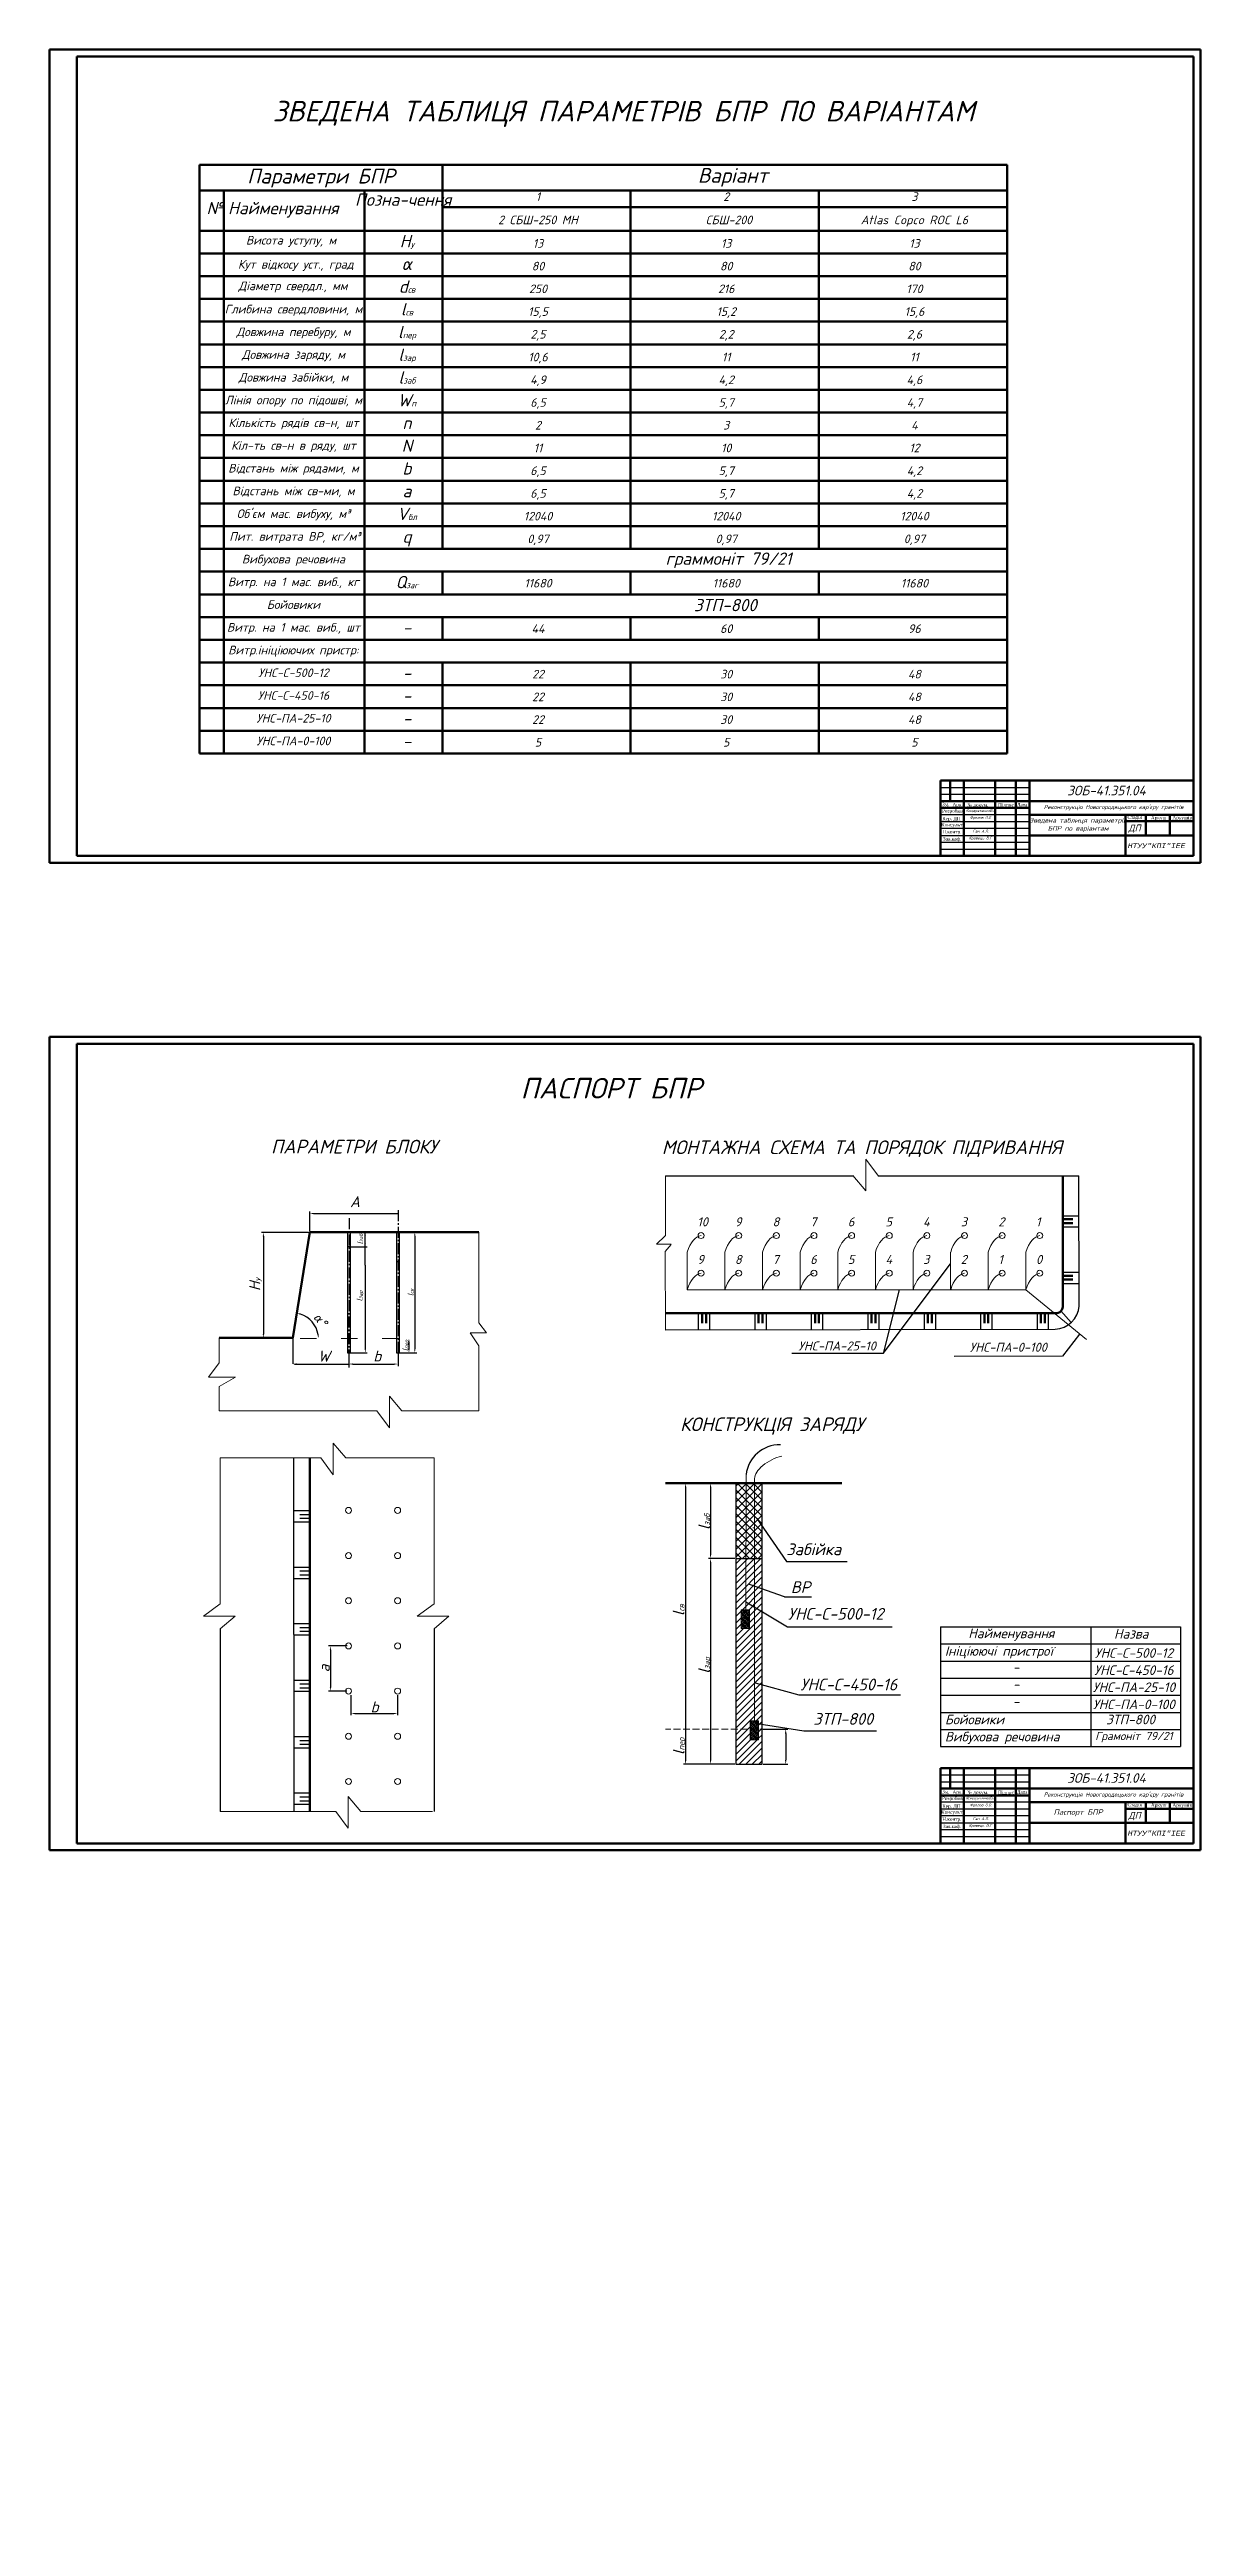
# Model space of a CAD drawing. Header units: millimetres. Extents: x 1555 to 5750, y -1109 to 1444.
# Drawn here: x 1555 to 2396, y -365 to 1444 of the extents above; entities that cross this region are included whole.
import ezdxf

# ---------------------------------------------------------------- set-up
doc = ezdxf.new("R2010")
doc.units = ezdxf.units.MM
for name, pattern in [('ACAD_ISO03W100', [30, 12, -18]), ('gost5', [7, 5, -2, 0]), ('gost6', [12, 8, -1.5, 1, -1.5])]:
    doc.linetypes.add(name, pattern=pattern)
doc.layers.add('Вставка', color=7, linetype='Continuous')
pattern_1 = [(45, (-136.6457, -93.2597), (-2.4004225, 2.4004225), [])]
pattern_2 = [(135, (-136.6457, -93.2597), (-1.920338, -1.920338), []), (135, (-136.1656, -92.7796), (-1.920338, -1.920338), []), (45, (-136.6457, -93.2597), (-1.920338, 1.920338), [-0.678942, 0.678942]), (45, (-137.1258, -92.7796), (-1.920338, 1.920338), [-0.678942, 0.678942]), (45, (-137.6059, -92.2995), (-1.920338, 1.920338), [0.678942, -0.678942]), (45, (-138.086, -91.8194), (-1.920338, 1.920338), [0.678942, -0.678942]), (135, (-135.6855, -92.2995), (-1.920338, -1.920338), [0.678942, -0.678942]), (135, (-135.2054, -91.8194), (-1.920338, -1.920338), [0.678942, -0.678942])]

msp = doc.modelspace()

# ---------------------------------------------------------------- texts
at = {"color": 0, "lineweight": 20, "char_height": 15, "attachment_point": 1}
for s, insert, width in [('{\\fISOCPEUR|b0|i1|c204|p34;ЗВЕДЕНА ТАБЛИЦЯ\\fISOCPEUR|b0|i1|c0|p34; \\fISOCPEUR|b0|i1|c204|p34;ПАРАМЕТРІВ БПР ПО ВАРІАНТАМ}', (1718.181, 1406.7637), 733.213047), ('{\\fISOCPEUR|b0|i1|c204|p34;ПАСПОРТ\\fISOCPEUR|b0|i1|c0|p34; \\fISOCPEUR|b0|i1|c204|p34;БПР}', (1899.3565, 693.0745), 143.77513)]:
    msp.add_mtext(s, dxfattribs=dict(at, insert=insert, width=width))
at = {"attachment_point": 2}
for s, insert, char_height, width in [('{\\fISOCPEUR|b0|i1|c204|p34;\\H0.9998x;Параметри БПР\\Ftxt.shx|c0;}', (1753.5378, 1357.2095), 10.8, 177.455684), ('{\\fISOCPEUR|b0|i1|c204|p34;\\H0.9998x;Варіант\\Ftxt.shx|c0;}', (2054.4454, 1357.741), 10.8, 412.575398), ('{\\fISOCPEUR|b0|i1|c204|p34;Позна\\fISOCPEUR|b0|i1|c0|p34;-\\fISOCPEUR|b0|i1|c204|p34;чення}', (1813.5715, 1339.1233), 9, 57.968874), ('{\\fISOCPEUR|b0|i1|c204|p34;1}', (1912.0846, 1339.9718), 6.3, 140.085211), ('{\\fISOCPEUR|b0|i1|c204|p34;2}', (2049.6098, 1339.9718), 6.3, 140.085211), ('{\\fISOCPEUR|b0|i1|c204|p34;3}', (2187.1349, 1339.9718), 6.3, 140.085211), ('{\\fISOCPEUR|b0|i1|c204|p34;№}', (1675.9703, 1332.9756), 9, 17.745567), ('{\\fISOCPEUR|b0|i1|c204|p34;Найменування}', (1725.9854, 1332.9756), 9, 86.859889), ('{\\fISOCPEUR|b0|i1|c204|p34;2 СБШ-250 МН}', (1912.0846, 1322.9683), 6.3, 140.085211), ('{\\fISOCPEUR|b0|i1|c204|p34; СБШ-2\\fISOCPEUR|b0|i1|c0|p34;0\\fISOCPEUR|b0|i1|c204|p34;0 }', (2049.6098, 1322.9683), 6.3, 140.085211), ('{\\fISOCPEUR|b0|i1|c204|p34;Atlas Copco ROC L6}', (2187.1349, 1322.9683), 6.3, 140.085211), ('{\\fISOCPEUR|b0|i1|c204|p34;Висота уступу, м}', (1731.6533, 1308.1252), 6.3, 103.315749), ('{\\fISOCPEUR|b0|i1|c204|p34;Н\\H0.5x;у}', (1816.3478, 1308.8378), 9, 57.267302), ('{\\fISOCPEUR|b0|i1|c0|p34;13}', (1912.0871, 1305.8352), 6.3, 140.085211), ('{\\fISOCPEUR|b0|i1|c0|p34;13}', (2049.6123, 1305.8352), 6.3, 140.085211), ('{\\fISOCPEUR|b0|i1|c0|p34;13}', (2187.1374, 1305.8352), 6.3, 140.085211), ('{\\fISOCPEUR|b0|i1|c204|p34;Кут відкосу уст., град}', (1735.0979, 1290.5426), 6.3, 98.227372), ('{\\fISOCPEUR|b0|i1|c204|p32;α}', (1816.3478, 1292.2347), 9, 57.267302), ('{\\fISOCPEUR|b0|i1|c0|p34;80}', (1912.0871, 1289.2321), 6.3, 140.085211), ('{\\fISOCPEUR|b0|i1|c0|p34;80}', (2049.6123, 1289.2321), 6.3, 140.085211), ('{\\fISOCPEUR|b0|i1|c0|p34;80}', (2187.1374, 1289.2321), 6.3, 140.085211), ('{\\fISOCPEUR|b0|i1|c204|p34;Діаметр свердл., мм}', (1733.0425, 1274.8079), 6.3, 103.434963), ('{\\fISOCPEUR|b0|i1|c0|p34;d\\fISOCPEUR|b0|i1|c204|p34;\\H0.5x;св}', (1816.3478, 1275.6315), 9, 57.267302), ('{\\fISOCPEUR|b0|i1|c0|p34;250}', (1912.0871, 1272.6289), 6.3, 140.085211), ('{\\fISOCPEUR|b0|i1|c0|p34;216}', (2049.6123, 1272.6289), 6.3, 140.085211), ('{\\fISOCPEUR|b0|i1|c0|p34;170}', (2187.1374, 1272.6289), 6.3, 140.085211), ('{\\fISOCPEUR|b0|i1|c204|p34;Глибина свердловини, м}', (1733.4187, 1257.8312), 6.3, 100.64875), ('{\\fISOCPEUR|b0|i1|c0|p34;l\\fISOCPEUR|b0|i1|c204|p34;\\H0.5x;св}', (1816.3478, 1259.0284), 9, 57.267302), ('{\\fISOCPEUR|b0|i1|c204|p34;15,5}', (1912.0871, 1256.0258), 6.3, 140.085211), ('{\\fISOCPEUR|b0|i1|c204|p34;15,2}', (2049.6123, 1256.0258), 6.3, 140.085211), ('{\\fISOCPEUR|b0|i1|c204|p34;15,6}', (2187.1374, 1256.0258), 6.3, 140.085211), ('{\\fISOCPEUR|b0|i1|c204|p34;Довжина перебуру, м}', (1733.4187, 1241.2281), 6.3, 100.64875), ('{\\fISOCPEUR|b0|i1|c0|p34;l\\fISOCPEUR|b0|i1|c204|p34;\\H0.5x;пер}', (1816.3478, 1242.4252), 9, 57.267302), ('{\\fISOCPEUR|b0|i1|c0|p34;2\\fISOCPEUR|b0|i1|c204|p34;,\\fISOCPEUR|b0|i1|c0|p34;5}', (1912.0871, 1239.4226), 6.3, 140.085211), ('{\\fISOCPEUR|b0|i1|c204|p34;2,2}', (2049.6123, 1239.4226), 6.3, 140.085211), ('{\\fISOCPEUR|b0|i1|c204|p34;2,6}', (2187.1374, 1239.4226), 6.3, 140.085211), ('{\\fISOCPEUR|b0|i1|c204|p34;Довжина заряду, м}', (1733.4187, 1224.6249), 6.3, 100.64875), ('{\\fISOCPEUR|b0|i1|c0|p34;l\\fISOCPEUR|b0|i1|c204|p34;\\H0.5x;зар}', (1816.3478, 1225.8221), 9, 57.267302), ('{\\fISOCPEUR|b0|i1|c204|p34;10,6}', (1912.0871, 1222.8195), 6.3, 140.085211), ('{\\fISOCPEUR|b0|i1|c204|p34;11}', (2049.6123, 1222.8195), 6.3, 140.085211), ('{\\fISOCPEUR|b0|i1|c204|p34;11}', (2187.1374, 1222.8195), 6.3, 140.085211), ('{\\fISOCPEUR|b0|i1|c204|p34;Довжина забійки, м}', (1733.4187, 1208.0218), 6.3, 100.64875), ('{\\fISOCPEUR|b0|i1|c0|p34;l\\fISOCPEUR|b0|i1|c204|p34;\\H0.5x;заб}', (1816.3478, 1209.2189), 9, 57.267302), ('{\\fISOCPEUR|b0|i1|c204|p34;4,9}', (1912.0871, 1206.2163), 6.3, 140.085211), ('{\\fISOCPEUR|b0|i1|c204|p34;4,2}', (2049.6123, 1206.2163), 6.3, 140.085211), ('{\\fISOCPEUR|b0|i1|c204|p34;4,6}', (2187.1374, 1206.2163), 6.3, 140.085211), ('{\\fISOCPEUR|b0|i1|c204|p34;Лінія опору по підошві, м}', (1733.4187, 1191.4186), 6.3, 102.127571), ('{\\fISOCPEUR|b0|i1|c0|p34;W\\fISOCPEUR|b0|i1|c204|p34;\\H0.5x;п}', (1816.3478, 1192.6158), 9, 57.267302), ('{\\fISOCPEUR|b0|i1|c204|p34;6,5}', (1912.0871, 1189.6132), 6.3, 140.085211), ('{\\fISOCPEUR|b0|i1|c204|p34;5,7}', (2049.6123, 1189.6132), 6.3, 140.085211), ('{\\fISOCPEUR|b0|i1|c204|p34;4,7}', (2187.1374, 1189.6132), 6.3, 140.085211), ('{\\fISOCPEUR|b0|i1|c204|p34;Кількість рядів св-н, шт}', (1733.4187, 1174.8155), 6.3, 100.64875), ('{\\fISOCPEUR|b0|i1|c204|p34;Кіл-ть св-н в ряду, шт}', (1733.4187, 1158.2123), 6.3, 100.64875), ('{\\fISOCPEUR|b0|i1|c0|p34;N}', (1816.3478, 1159.4095), 9, 57.267302), ('{\\fISOCPEUR|b0|i1|c0|p34;n}', (1816.3478, 1176.0126), 9, 57.267302), ('{\\fISOCPEUR|b0|i1|c204|p34;2}', (1912.0871, 1173.01), 6.3, 140.085211), ('{\\fISOCPEUR|b0|i1|c204|p34;3}', (2049.6123, 1173.01), 6.3, 140.085211), ('{\\fISOCPEUR|b0|i1|c204|p34;4}', (2187.1374, 1173.01), 6.3, 140.085211), ('{\\fISOCPEUR|b0|i1|c204|p34;Відстань між рядами, м}', (1733.4187, 1141.6092), 6.3, 100.64875), ('{\\fISOCPEUR|b0|i1|c0|p34;b}', (1816.3478, 1142.8064), 9, 57.267302), ('{\\fISOCPEUR|b0|i1|c204|p34;11}', (1912.0871, 1156.4069), 6.3, 140.085211), ('{\\fISOCPEUR|b0|i1|c204|p34;10}', (2049.6123, 1156.4069), 6.3, 140.085211), ('{\\fISOCPEUR|b0|i1|c204|p34;12}', (2187.1374, 1156.4069), 6.3, 140.085211), ('{\\fISOCPEUR|b0|i1|c204|p34;Відстань між св-ми, м}', (1733.4187, 1125.006), 6.3, 100.64875), ('{\\fISOCPEUR|b0|i1|c204|p34;а}', (1816.3478, 1126.2032), 9, 57.267302), ('{\\fISOCPEUR|b0|i1|c204|p34;6,5}', (1912.0871, 1139.8037), 6.3, 140.085211), ('{\\fISOCPEUR|b0|i1|c204|p34;6,5}', (1912.0871, 1123.2006), 6.3, 140.085211), ('{\\fISOCPEUR|b0|i1|c204|p34;5,7}', (2049.6123, 1139.8037), 6.3, 140.085211), ('{\\fISOCPEUR|b0|i1|c204|p34;5,7}', (2049.6123, 1123.2006), 6.3, 140.085211), ('{\\fISOCPEUR|b0|i1|c204|p34;4,2}', (2187.1374, 1139.8037), 6.3, 140.085211), ('{\\fISOCPEUR|b0|i1|c204|p34;4,2}', (2187.1374, 1123.2006), 6.3, 140.085211), ("{\\fISOCPEUR|b0|i1|c204|p34;Об'єм мас. вибуху, м\\fISOCPEUR|b0|i1|c204|p32;³}", (1733.4187, 1108.4029), 6.3, 102.127571), ('{\\fISOCPEUR|b0|i1|c204|p34;V\\H0.5x;бл}', (1816.3478, 1109.6001), 9, 57.267302), ('{\\fISOCPEUR|b0|i1|c204|p34;12040}', (1912.0871, 1106.5975), 6.3, 140.085211), ('{\\fISOCPEUR|b0|i1|c204|p34;12040}', (2049.6123, 1106.5975), 6.3, 140.085211), ('{\\fISOCPEUR|b0|i1|c204|p34;12040}', (2187.1374, 1106.5975), 6.3, 140.085211), ('{\\fISOCPEUR|b0|i1|c204|p34;Пит. витрата ВР, кг/м\\fISOCPEUR|b0|i1|c204|p32;³}', (1734.4599, 1091.7998), 6.3, 100.64875), ('{\\fISOCPEUR|b0|i1|c0|p34;q}', (1816.3478, 1092.9969), 9, 57.267302), ('{\\fISOCPEUR|b0|i1|c204|p34;0,97}', (1912.0871, 1089.9943), 6.3, 140.085211), ('{\\fISOCPEUR|b0|i1|c204|p34;0,97}', (2049.6123, 1089.9943), 6.3, 140.085211), ('{\\fISOCPEUR|b0|i1|c204|p34;0,97}', (2187.1374, 1089.9943), 6.3, 140.085211), ('{\\fISOCPEUR|b0|i1|c204|p34;Вибухова речовина}', (1733.4187, 1075.1966), 6.3, 100.64875), ('{\\fISOCPEUR|b0|i1|c204|p34;граммоніт 79/21}', (2051.3683, 1076.9016), 9, 140.085211), ('{\\fISOCPEUR|b0|i1|c204|p34;Витр. на 1 мас. виб., кг}', (1733.4187, 1058.5935), 6.3, 102.127571), ('{\\fISOCPEUR|b0|i1|c0|p34;Q\\fISOCPEUR|b0|i1|c204|p34;\\H0.5x;заг}', (1816.3478, 1059.7906), 9, 57.267302), ('{\\fISOCPEUR|b0|i1|c0|p34;11680}', (1912.0871, 1057.6123), 6.3, 140.085211), ('{\\fISOCPEUR|b0|i1|c0|p34;11680}', (2049.6123, 1057.6123), 6.3, 140.085211), ('{\\fISOCPEUR|b0|i1|c0|p34;11680}', (2187.1374, 1057.6123), 6.3, 140.085211), ('{\\fISOCPEUR|b0|i1|c204|p34;Бойовики}', (1733.4187, 1041.9903), 6.3, 100.64875), ('{\\fISOCPEUR|b0|i1|c204|p34;ЗТП-800}', (2048.9562, 1042.9765), 9, 140.085211), ('{\\fISOCPEUR|b0|i1|c204|p34;Витр. на 1 мас. виб., шт}', (1733.4187, 1025.3872), 6.3, 102.127571), ('{\\fISOCPEUR|b0|i1|c204|p34;-}', (1816.3478, 1026.5843), 9, 57.267302), ('{\\fISOCPEUR|b0|i1|c0|p34;44}', (1912.0871, 1024.4061), 6.3, 140.085211), ('{\\fISOCPEUR|b0|i1|c0|p34;60}', (2049.6123, 1024.4061), 6.3, 140.085211), ('{\\fISOCPEUR|b0|i1|c0|p34;96}', (2187.1374, 1024.4061), 6.3, 140.085211), ('{\\fISOCPEUR|b0|i1|c204|p34;Витр.ініціюючих пристр:}', (1733.4187, 1008.784), 6.3, 109.6487), ('{\\fISOCPEUR|b0|i1|c0|p34; }', (1912.0871, 1007.8029), 6.3, 140.085211), ('{\\fISOCPEUR|b0|i1|c0|p34; }', (2049.6123, 1007.8029), 6.3, 140.085211), ('{\\fISOCPEUR|b0|i1|c0|p34; }', (2187.1374, 1007.8029), 6.3, 140.085211), ('{\\fISOCPEUR|b0|i1|c204|p34;УНС-С-500-12}', (1733.4187, 992.1809), 6.3, 100.64875), ('{\\fISOCPEUR|b0|i1|c204|p34;-}', (1816.3478, 993.378), 9, 57.267302), ('{\\fISOCPEUR|b0|i1|c0|p34;22}', (1912.0871, 991.1998), 6.3, 140.085211), ('{\\fISOCPEUR|b0|i1|c0|p34;30}', (2049.6123, 991.1998), 6.3, 140.085211), ('{\\fISOCPEUR|b0|i1|c0|p34;48}', (2187.1374, 991.1998), 6.3, 140.085211), ('{\\fISOCPEUR|b0|i1|c204|p34;УНС-ПА-25-10}', (1733.4187, 958.9746), 6.3, 100.64875), ('{\\fISOCPEUR|b0|i1|c204|p34;УНС-С-450-16}', (1733.4187, 975.5777), 6.3, 100.64875), ('{\\fISOCPEUR|b0|i1|c204|p34;-}', (1816.3478, 976.7749), 9, 57.267302), ('{\\fISOCPEUR|b0|i1|c0|p34;22}', (1912.0871, 974.5966), 6.3, 140.085211), ('{\\fISOCPEUR|b0|i1|c0|p34;30}', (2049.6123, 974.5966), 6.3, 140.085211), ('{\\fISOCPEUR|b0|i1|c0|p34;48}', (2187.1374, 974.5966), 6.3, 140.085211), ('{\\fISOCPEUR|b0|i1|c204|p34;УНС-ПА-0-100}', (1733.4187, 942.3714), 6.3, 100.64875), ('{\\fISOCPEUR|b0|i1|c204|p34;-}', (1816.3478, 960.1717), 9, 57.267302), ('{\\fISOCPEUR|b0|i1|c0|p34;22}', (1912.0871, 957.9935), 6.3, 140.085211), ('{\\fISOCPEUR|b0|i1|c0|p34;5}', (1912.0871, 941.3903), 6.3, 140.085211), ('{\\fISOCPEUR|b0|i1|c0|p34;30}', (2049.6123, 957.9935), 6.3, 140.085211), ('{\\fISOCPEUR|b0|i1|c0|p34;5}', (2049.6123, 941.3903), 6.3, 140.085211), ('{\\fISOCPEUR|b0|i1|c0|p34;48}', (2187.1374, 957.9935), 6.3, 140.085211), ('{\\fISOCPEUR|b0|i1|c0|p34;5}', (2187.1374, 941.3903), 6.3, 140.085211), ('{\\fISOCPEUR|b0|i1|c204|p34;-}', (1816.3478, 943.5686), 9, 57.267302)]:
    msp.add_mtext(s, dxfattribs=dict(at, insert=insert, char_height=char_height, width=width))
at = {"color": 0, "lineweight": 30}
for s, insert, char_height, width, attachment_point in [('{\\fISOCPEUR|b0|i1|c204|p34;\\H1.1667x;\\C256;ЗОБ-41.351.04}', (2327.4251, 906.5139), 6, 57.974266, 2), ('\\pi2;{\\fISOCPEUR|b0|i1|c204|p34;\\C256;КондратенкоВ.В}', (2234.6645, 889.3183), 2, 23, 2), ('\\pi2;{\\fISOCPEUR|b0|i1|c204|p34;\\C256;Кравець В.Г.}', (2234.6645, 869.3183), 2, 23, 2), ('\\pi2;{\\fISOCPEUR|b0|i1|c204|p34;\\C256;Фролов О.О.}', (2234.6645, 884.3183), 2, 23, 2), ('\\pi2;{\\fISOCPEUR|b0|i1|c204|p34;\\C256;Ган А.Л.}', (2234.6645, 874.3183), 2, 23, 2), ('{\\fISOCPEUR|b0|i1|c204|p34;Зведена таблиця параметрів БПР по варіантам}', (2306.7618, 883.03), 3.5, 70, 2), ('{\\fISOCTEUR|b0|i1|c204|p49;НТУУ"КПІ"ІЕЕ}', (2343.0333, 864.423), 3.5, 46.664098, 1), ('{\\fISOCPEUR|b0|i1|c204|p34;\\H1.1667x;\\C256;ЗОБ-41.351.04}', (2327.4251, 185.2386), 6, 57.974266, 2), ('\\pi2;{\\fISOCPEUR|b0|i1|c204|p34;\\C256;КондратенкоВ.В}', (2234.6645, 168.0431), 2, 23, 2), ('\\pi2;{\\fISOCPEUR|b0|i1|c204|p34;\\C256;Фролов О.О.}', (2234.6645, 163.0431), 2, 23, 2), ('\\pi2;{\\fISOCPEUR|b0|i1|c204|p34;\\C256;Кравець В.Г.}', (2234.6645, 148.0431), 2, 23, 2), ('\\pi2;{\\fISOCPEUR|b0|i1|c204|p34;\\C256;Ган А.Л.}', (2234.6645, 153.0431), 2, 23, 2), ('{\\fISOCPEUR|b0|i1|c204|p34;Паспорт БПР}', (2306.7618, 158.841), 4, 70, 2), ('{\\fISOCTEUR|b0|i1|c204|p49;НТУУ"КПІ"ІЕЕ}', (2343.0333, 143.1478), 3.5, 46.664098, 1)]:
    msp.add_mtext(s, dxfattribs=dict(at, insert=insert, char_height=char_height, width=width, attachment_point=attachment_point))
at = {"lineweight": 20, "attachment_point": 1}
for s, insert, char_height, width in [('{\\fTimes New Roman|b0|i0|c204|p18;Розробив}', (2207.2384, 889.4067), 2.5, 16.045455), ('{\\fTimes New Roman|b0|i0|c204|p18;Зм.}', (2207.4067, 894.0965), 2.5, 16.045455), ('{\\fTimes New Roman|b0|i0|c204|p18;Арк.}', (2214.9456, 894.0077), 2.5, 16.045455), ('{\\fTimes New Roman|b0|i0|c204|p18;№ докум.}', (2225.5369, 893.7463), 2.5, 16.045455), ('{\\fTimes New Roman|b0|i0|c204|p18;Підпис}', (2248.2703, 893.6458), 2.5, 16.045455), ('{\\fTimes New Roman|b0|i0|c204|p18;Дата}', (2262.0584, 893.93), 2.5, 16.045455), ("\\pi10.515;{\\fISOCPEUR|b0|i1|c204|p34;Реконструкція Новогородецького кар'єру гранітів}", (2271.1645, 892.441), 3, 120), ('{\\fTimes New Roman|b0|i0|c204|p18;Консульт}', (2206.73, 879.335), 2.5, 16.045455), ('{\\fTimes New Roman|b0|i0|c204|p18;Кер. ДП}', (2207.4943, 883.766), 2.5, 16.045455), ('{\\fTimes New Roman|b0|i0|c204|p18;Н.контр.}', (2207.4943, 874.2235), 2.5, 16.045455), ('{\\fTimes New Roman|b0|i0|c204|p18;Зав.каф\\fTimes New Roman|b0|i1|c204|p18;.}', (2208.0198, 868.9707), 2.5, 16.045455), ('{\\fTimes New Roman|b0|i0|c204|p18;Стадія}', (2342.8045, 884.8081), 2.5, 16.045455), ('{\\fISOCPEUR|b0|i1|c204|p34;ДП}', (2343.5549, 878.1773), 5, 16.045455), ('{\\fTimes New Roman|b0|i0|c204|p18;Аркуш}', (2359.961, 884.4618), 2.5, 14.281042), ('{\\fTimes New Roman|b0|i0|c204|p18;Аркушів}', (2375.656, 884.523), 2.5, 16.045455), ('{\\fTimes New Roman|b0|i0|c204|p18;Розробив}', (2207.2384, 168.1315), 2.5, 16.045455), ('{\\fTimes New Roman|b0|i0|c204|p18;Зм.}', (2207.4067, 172.8213), 2.5, 16.045455), ('{\\fTimes New Roman|b0|i0|c204|p18;Арк.}', (2214.9456, 172.7325), 2.5, 16.045455), ('{\\fTimes New Roman|b0|i0|c204|p18;№ докум.}', (2225.5369, 172.4711), 2.5, 16.045455), ('{\\fTimes New Roman|b0|i0|c204|p18;Підпис}', (2248.2703, 172.3705), 2.5, 16.045455), ('{\\fTimes New Roman|b0|i0|c204|p18;Дата}', (2262.0584, 172.6547), 2.5, 16.045455), ("\\pi10.515;{\\fISOCPEUR|b0|i1|c204|p34;Реконструкція Новогородецького кар'єру гранітів}", (2271.1645, 171.1657), 3, 120), ('{\\fTimes New Roman|b0|i0|c204|p18;Стадія}', (2342.8045, 163.5328), 2.5, 16.045455), ('{\\fTimes New Roman|b0|i0|c204|p18;Аркуш}', (2359.961, 163.1865), 2.5, 14.281042), ('{\\fTimes New Roman|b0|i0|c204|p18;Аркушів}', (2375.656, 163.2477), 2.5, 16.045455), ('{\\fTimes New Roman|b0|i0|c204|p18;Консульт}', (2206.73, 158.0597), 2.5, 16.045455), ('{\\fTimes New Roman|b0|i0|c204|p18;Кер. ДП}', (2207.4943, 162.4908), 2.5, 16.045455), ('{\\fTimes New Roman|b0|i0|c204|p18;Н.контр.}', (2207.4943, 152.9482), 2.5, 16.045455), ('{\\fTimes New Roman|b0|i0|c204|p18;Зав.каф\\fTimes New Roman|b0|i1|c204|p18;.}', (2208.0198, 147.6954), 2.5, 16.045455), ('{\\fISOCPEUR|b0|i1|c204|p34;ДП}', (2343.5549, 156.902), 5, 16.045455)]:
    msp.add_mtext(s, dxfattribs=dict(at, insert=insert, char_height=char_height, width=width))
at = {"color": 0, "lineweight": 25, "char_height": 10, "attachment_point": 1}
for s, insert, width in [('{\\fISOCPEUR|b0|i1|c204|p34;ПАРАМЕТРИ БЛОКУ}', (1717.007, 647.8905), 196.656008), ('{\\fISOCPEUR|b0|i1|c204|p34;МОНТАЖНА СХЕМА\\fISOCPEUR|b0|i1|c0|p34; \\fISOCPEUR|b0|i1|c204|p34;ТА\\fISOCPEUR|b0|i1|c0|p34; \\fISOCPEUR|b0|i1|c204|p34;ПОРЯДОК ПІДРИВАННЯ}', (2002.5643, 647.417), 315.112363), ('{\\fISOCPEUR|b0|i1|c204|p34;КОНСТРУКЦІЯ ЗАРЯДУ}', (2015.8865, 445.0879), 196.656008)]:
    msp.add_mtext(s, dxfattribs=dict(at, insert=insert, width=width))
at = {"lineweight": 25, "attachment_point": 1}
for s, insert, char_height, width in [('{\\fISOCPEUR|b0|i1|c0|p34;A}', (1774.76, 606.6894), 8, 9.94555), ('{\\fISOCPEUR|b0|i1|c0|p34;10}', (2028.4676, 591.2813), 6.6, 10.834495), ('{\\fISOCPEUR|b0|i1|c0|p34;9}', (2055.9676, 591.2813), 6.6, 10.834495), ('{\\fISOCPEUR|b0|i1|c0|p34;8}', (2083.4676, 591.2813), 6.6, 10.834495), ('{\\fISOCPEUR|b0|i1|c0|p34;7}', (2110.9676, 591.2813), 6.6, 10.834495), ('{\\fISOCPEUR|b0|i1|c0|p34;6}', (2138.4676, 591.2813), 6.6, 10.834495), ('{\\fISOCPEUR|b0|i1|c0|p34;5}', (2165.9676, 591.2813), 6.6, 10.834495), ('{\\fISOCPEUR|b0|i1|c0|p34;4}', (2193.4676, 591.2813), 6.6, 10.834495), ('{\\fISOCPEUR|b0|i1|c0|p34;3}', (2220.9676, 591.2813), 6.6, 10.834495), ('{\\fISOCPEUR|b0|i1|c0|p34;2}', (2248.4676, 591.2813), 6.6, 10.834495), ('{\\fISOCPEUR|b0|i1|c0|p34;1}', (2275.9676, 591.2813), 6.6, 10.834495), ('{\\fISOCPEUR|b0|i1|c0|p34;9}', (2028.4676, 563.7813), 6.6, 10.834495), ('{\\fISOCPEUR|b0|i1|c0|p34;8}', (2055.9676, 563.7813), 6.6, 10.834495), ('{\\fISOCPEUR|b0|i1|c0|p34;7}', (2083.4676, 563.7813), 6.6, 10.834495), ('{\\fISOCPEUR|b0|i1|c0|p34;6}', (2110.9676, 563.7813), 6.6, 10.834495), ('{\\fISOCPEUR|b0|i1|c0|p34;5}', (2138.4676, 563.7813), 6.6, 10.834495), ('{\\fISOCPEUR|b0|i1|c0|p34;4}', (2165.9676, 563.7813), 6.6, 10.834495), ('{\\fISOCPEUR|b0|i1|c0|p34;3}', (2193.4676, 563.7813), 6.6, 10.834495), ('{\\fISOCPEUR|b0|i1|c0|p34;2}', (2220.9676, 563.7813), 6.6, 10.834495), ('{\\fISOCPEUR|b0|i1|c0|p34;1}', (2248.4676, 563.7813), 6.6, 10.834495), ('{\\fISOCPEUR|b0|i1|c0|p34;0}', (2275.9676, 563.7813), 6.6, 10.834495), ('{\\fISOCPEUR|b0|i1|c0|p34;W}', (1751.2718, 493.8259), 8, 3.287058), ('{\\fTimes New Roman|b1|i0|c204|p18;\\P\\fISOCPEUR|b1|i1|c204|p34;\\H2.4x;УНС-ПА-\\fISOCPEUR|b1|i1|c0|p34;25-1\\fISOCPEUR|b0|i1|c204|p34;0}', (2102.3217, 505.1801), 2.75, 59.403392), ('{\\fTimes New Roman|b1|i0|c204|p18;\\P\\fISOCPEUR|b1|i1|c204|p34;\\H2.4x;УНС-ПА-0\\fISOCPEUR|b1|i1|c0|p34;-1\\fISOCPEUR|b1|i1|c204|p34;0\\fISOCPEUR|b0|i1|c204|p34;0}', (2227.5409, 504.2706), 2.75, 66.624972), ('{\\fTimes New Roman|b0|i0|c204|p18;\\P\\fISOCPEUR|b0|i1|c204|p34;\\H3.2x;Заб\\fISOCPEUR|b0|i1|c0|p34;i\\fISOCPEUR|b0|i1|c204|p34;йка}', (2093.6336, 357.5005), 2.673, 47.634278), ('{\\fISOCPEUR|b0|i1|c204|p34;ВР}', (2096.8674, 325.4284), 8.5536, 30.346708), ('{\\fTimes New Roman|b1|i0|c204|p18;\\P\\fISOCPEUR|b1|i1|c204|p34;\\H3.2x;УНС-С-50\\fISOCPEUR|b0|i1|c204|p34;0\\fISOCPEUR|b0|i1|c0|p34;-12}', (2094.7806, 310.3984), 2.673, 78.109368), ('{\\fISOCPEUR|b1|i1|c204|p34;УНС-С-450\\fISOCPEUR|b1|i1|c0|p34;-16}', (2103.8266, 254.2967), 8.5536, 76.262852), ('{\\fTimes New Roman|b0|i0|c0|p18;\\P\\fISOCPEUR|b0|i1|c204|p34;\\H1.333x;ЗТП-800}', (2113.2969, 239.8735), 6.4152, 64.755134)]:
    msp.add_mtext(s, dxfattribs=dict(at, insert=insert, char_height=char_height, width=width))
at = {"lineweight": 25, "attachment_point": 5}
for s, insert, char_height, rotation in [('{\\fISOCPEUR|b0|i1|c204|p34;\\C0;l\\H0.625x;заб}', (1782.0477, 575.3203), 4.4, 90), ('{\\fISOCPEUR|b0|i1|c204|p34;\\C0;Н\\H0.5x;у}', (1705.6534, 542.1861), 8, 90), ('{\\fISOCPEUR|b0|i1|c204|p34;\\C0;l\\H0.625x;зар}', (1782.0477, 533.7544), 4.4, 90), ('{\\fISOCPEUR|b0|i1|c204|p34;\\C0;l\\H0.625x;св}', (1818.9663, 536.3608), 4.4, 90), ('{\\fISOCPEUR|b0|i1|c161|p34;α\\fISOCPEUR|b0|i1|c204|p34;°}', (1753.1177, 516.549), 6.6, 310.4926912), ('{\\fISOCPEUR|b0|i1|c204|p34;\\C0;l\\H0.625x;пер}', (1815.535, 497.552), 4.4, 90), ('{\\fISOCPEUR|b0|i1|c204|p34;\\H1.818x;\\C0;l\\H0.5001x;заб}', (2033.4977, 368.7902), 4.70448, 90), ('{\\fISOCPEUR|b0|i1|c204|p34;\\C0;l\\H0.5001x;св}', (2014.8197, 304.3283), 8.552745, 90), ('{\\fISOCPEUR|b0|i1|c0|p34;a}', (1755.8859, 261.7413), 8, 90), ('{\\fISOCPEUR|b0|i1|c204|p34;\\C0;l\\H0.5x;зар}', (2034.0576, 263.8974), 8.5536, 90), ('{\\fISOCPEUR|b0|i1|c204|p34;\\C0;l\\H0.5x;пер}', (2015.4768, 204.8328), 8.5536, 90)]:
    msp.add_mtext(s, dxfattribs=dict(at, insert=insert, char_height=char_height, rotation=rotation))
at = {"linetype": 'ByBlock', "lineweight": 25, "insert": (1794.6939, 489.9415), "char_height": 8, "attachment_point": 5}
msp.add_mtext('{\\fISOCPEUR|b0|i1|c0|p34;b}', dxfattribs=at)
at = {"color": 0}
for s, insert, char_height, width, attachment_point in [('{\\fISOCPEUR|b0|i1|c204|p34;Найменування}', (2226.5072, 290.8653), 7, 17.072272, 1), ('{\\fISOCPEUR|b0|i1|c204|p34;Назва}', (2332.9713, 290.5468), 7, 20.694712, 1), ('{\\fISOCPEUR|b0|i1|c204|p34;Ініціюючі пристрої }', (2209.4349, 278.0098), 7, 104.907717, 1), ('{\\fISOCPEUR|b0|i1|c204|p34;УНС-С-500-12}', (2347.5048, 276.5267), 7, 62.781236, 2), ('{\\fISOCPEUR|b0|i1|c0|p34;-\\fISOCPEUR|b0|i1|c204|p34; }', (2261.3935, 266.145), 7, 104.907717, 2), ('{\\fISOCPEUR|b0|i1|c204|p34;УНС-С-450-16}', (2347.5048, 263.9996), 7, 62.781236, 2), ('{\\fISOCPEUR|b0|i1|c0|p34;-\\fISOCPEUR|b0|i1|c204|p34; }', (2261.3935, 253.6721), 7, 104.907717, 2), ('{\\fISOCPEUR|b0|i1|c0|p34;-\\fISOCPEUR|b0|i1|c204|p34; }', (2261.3935, 241.145), 7, 104.907717, 2), ('{\\fISOCPEUR|b0|i1|c204|p34;УНС-ПА-25-10}', (2347.5048, 251.5267), 7, 62.781236, 2), ('{\\fISOCPEUR|b0|i1|c204|p34;УНС-ПА-\\fISOCPEUR|b0|i1|c0|p34;0\\fISOCPEUR|b0|i1|c204|p34;-10\\fISOCPEUR|b0|i1|c0|p34;0}', (2347.5048, 238.9996), 7, 65.029798, 2), ('{\\fISOCPEUR|b0|i1|c204|p34;Бойовики}', (2209.4349, 227.9557), 7, 104.907717, 1), ('{\\fISOCPEUR|b0|i1|c204|p34;ЗТП-800}', (2327.197, 227.9557), 7, 51.698436, 1), ('{\\fISOCPEUR|b0|i1|c204|p34;Вибухова речовина}', (2209.4349, 215.4286), 7, 104.907717, 1), ('{\\fISOCPEUR|b0|i1|c204|p34;Грамоніт 79/21}', (2347.5048, 215.4286), 6, 62.781236, 2)]:
    msp.add_mtext(s, dxfattribs=dict(at, insert=insert, char_height=char_height, width=width, attachment_point=attachment_point))
at = {"lineweight": 25, "insert": (1792.7774, 233.7045), "char_height": 8, "attachment_point": 5}
msp.add_mtext('{\\fISOCPEUR|b0|i1|c0|p34;b}', dxfattribs=at)
at = {"color": 7, "linetype": 'Continuous', "lineweight": 25, "char_height": 4.5, "width": 5.239768, "attachment_point": 1}
for insert in [(1862.1599, -303.1841), (1872.2988, -335.2003), (1869.0588, -364.9826)]:
    msp.add_mtext('\\FArial;\\W1.0000000000;\\T1.0000000000;\\o\\l ', dxfattribs=dict(at, insert=insert))

# ---------------------------------------------------------------- blocks, each defined once
blk = doc.blocks.new('cgbty')
at = {"lineweight": 20}
for p, q in [((1862.4, 557.8), (1856.6, 552.3)), ((1856.6, 552.3), (1866.4, 552.3)), ((1866.3, 552.2), (1862.3, 547.5))]:
    blk.add_line(p, q, dxfattribs=at)
blk = doc.blocks.new('A$C3CA734DA')
at = {"color": 1, "lineweight": 50}
for p, q in [((0, 0), (594, 0)), ((0, -841), (0, 0)), ((594, 0), (594, -841)), ((594, -841), (0, -841))]:
    blk.add_line(p, q, dxfattribs=at)

# ---------------------------------------------------------------- hatches: boundary and pattern name
at = {"lineweight": 9}
h = msp.add_hatch(dxfattribs=at)
h.set_pattern_fill('AR-SAND', color=256, scale=1.28304, style=0)
h.set_pattern_definition([(37.5, (842.31, -62.18), (-2.053, 62.7937), [0, -49.5356, 0, -55.4017, 0, -52.9575]), (7.5, (842.31, -62.18), (57.6756, 91.9715), [0, -26.7232, 0, -44.6472, 0, -17.1093]), (327.5, (802.223, -62.18), (101.4875, 0.1844), [0, -16.2946, 0, -58.6606, 0, -76.5847]), (317.5, (802.22, -62.18), (97.9673, 28.603), [0, -8.1473, 0, -38.4553, 0, -43.9954])])
h.paths.add_polyline_path([(2056.6648, 363.6808), (2075.9104, 363.6808), (2075.9104, 397.0398), (2071.8455, 397.0398), (2056.6648, 397.0398)])
at = {"lineweight": 20}
h = msp.add_hatch(dxfattribs=at)
h.set_pattern_fill('ANSI37', color=256, scale=1.28304, style=0)
h.set_pattern_definition([(45, (-136.6457, -93.2597), (-2.880507, 2.880507), []), (135, (-136.6457, -93.2597), (-2.880507, -2.880507), [])])
h.paths.add_polyline_path([(2056.6648, 342.0625), (2075.9104, 342.0625), (2075.9104, 397.0398), (2071.8455, 397.0398), (2056.6648, 397.0398)])
at = {"lineweight": 25}
h = msp.add_hatch(dxfattribs=at)
h.set_pattern_fill('LINE', color=256, scale=1.0692, angle=45, style=0)
h.set_pattern_definition(pattern_1)
h.paths.add_polyline_path([(2070.3935, 306.5146), (2063.9017, 310.4143), (2063.8858, 304.6656), (2066.6013, 304.6656), (2066.6013, 290.86), (2060.5218, 290.86), (2060.5218, 304.6656), (2063.8858, 304.6656), (2063.9896, 342.0625), (2056.6648, 342.0625), (2056.6648, 217.418), (2067.1882, 217.4187), (2067.1882, 223.4041), (2070.4029, 223.4041)])
h.paths.add_polyline_path([(2070.3918, 321.7653), (2075.9104, 319.8114), (2075.9104, 342.0625), (2070.3895, 342.0625)])
h.paths.add_polyline_path([(2075.9104, 319.8114), (2070.3918, 321.7653), (2070.3935, 306.5146), (2075.9104, 303.2005)])
h.paths.add_polyline_path([(2067.1882, 209.5985), (2067.1882, 217.4187), (2056.6648, 217.418), (2056.6648, 191.7534), (2075.6136, 191.7534), (2075.9104, 192.0502), (2075.9104, 217.4194), (2073.2676, 217.4192), (2073.2676, 209.5985)])
h.paths.add_polyline_path([(2070.4029, 223.4041), (2073.2676, 223.4041), (2073.2676, 221.4919), (2075.9104, 221.0726), (2075.9104, 303.2005), (2070.3935, 306.5146)])
h.paths.add_polyline_path([(2075.9104, 221.0726), (2073.2676, 221.4919), (2073.2676, 217.4192), (2075.9104, 217.4194)])
h = msp.add_hatch(dxfattribs=at)
h.set_pattern_fill('LINE', color=256, scale=1.0692, angle=45, style=0)
h.set_pattern_definition(pattern_1)
h.paths.add_polyline_path([(2070.3895, 342.0625), (2063.9896, 342.0625), (2063.9017, 310.4143), (2070.3935, 306.5146)])
h = msp.add_hatch(dxfattribs=at)
h.set_pattern_fill('BOX', color=256, scale=0.10692, angle=45, style=0)
h.set_pattern_definition(pattern_2)
h.paths.add_polyline_path([(2066.6013, 304.6656), (2060.5218, 304.6656), (2060.5218, 290.86), (2066.6013, 290.86)])
h = msp.add_hatch(dxfattribs=at)
h.set_pattern_fill('BOX', color=256, scale=0.10692, angle=45, style=0)
h.set_pattern_definition(pattern_2)
h.paths.add_polyline_path([(2073.2676, 217.4192), (2067.1882, 217.4187), (2067.1882, 209.5985), (2073.2676, 209.5985)])
h.paths.add_polyline_path([(2073.2676, 217.4192), (2073.2676, 223.4041), (2067.1882, 223.4041), (2067.1882, 217.4187)])

# ---------------------------------------------------------------- linework, layer by layer
at = {"lineweight": 80}
for p, q in [((1575.1645, 1439.2759), (2391.1645, 1439.2759)), ((1575.1645, 855.2759), (1575.1645, 1439.2759)), ((2391.1645, 1439.2759), (2391.1645, 855.2759)), ((2206.1645, 910.2759), (2206.1645, 855.2759)), ((2391.1645, 910.2759), (2206.1645, 910.2759)), ((2213.1645, 895.2759), (2213.1645, 910.2759)), ((2223.1645, 910.2759), (2223.1645, 855.2759)), ((2246.1645, 910.2759), (2246.1645, 855.2759)), ((2261.1645, 910.2759), (2261.1645, 855.2759)), ((2271.1645, 910.2759), (2271.1645, 855.2759)), ((2271.1645, 895.2759), (2391.1645, 895.2759)), ((2271.1645, 885.2759), (2391.1645, 885.2759)), ((2271.1645, 870.2759), (2391.1645, 870.2759)), ((2341.3072, 885.561), (2341.3072, 855.561)), ((2391.3072, 880.561), (2341.3072, 880.561)), ((2356.3072, 885.561), (2356.3072, 870.561)), ((2373.6645, 885.2759), (2373.6645, 870.2759)), ((2391.1645, 855.2759), (1575.1645, 855.2759)), ((1575.1645, 718.0007), (2391.1645, 718.0007)), ((1575.1645, 134.0007), (1575.1645, 718.0007)), ((2391.1645, 718.0007), (2391.1645, 134.0007)), ((2206.1645, 189.0007), (2206.1645, 134.0007)), ((2391.1645, 189.0007), (2206.1645, 189.0007)), ((2213.1645, 174.0007), (2213.1645, 189.0007)), ((2223.1645, 189.0007), (2223.1645, 134.0007)), ((2246.1645, 189.0007), (2246.1645, 134.0007)), ((2261.1645, 189.0007), (2261.1645, 134.0007)), ((2271.1645, 189.0007), (2271.1645, 134.0007)), ((2271.1645, 174.0007), (2391.1645, 174.0007)), ((2271.1645, 164.0007), (2391.1645, 164.0007)), ((2341.3072, 164.2857), (2341.3072, 134.2857)), ((2356.3072, 164.2857), (2356.3072, 149.2857)), ((2373.6645, 164.0007), (2373.6645, 149.0007)), ((2271.1645, 149.0007), (2391.1645, 149.0007)), ((2391.3072, 159.2857), (2341.3072, 159.2857)), ((2391.1645, 134.0007), (1575.1645, 134.0007))]:
    msp.add_line(p, q, dxfattribs=at)
at = {"lineweight": 50}
for p, q in [((1664.8099, 1360.1189), (2254.841, 1360.1189)), ((1664.8099, 930.0857), (1664.8099, 1360.1189)), ((1842.2656, 1360.1189), (1842.2656, 1079.514)), ((2254.841, 930.0857), (2254.841, 1360.1189)), ((1664.8099, 1341.4314), (2254.841, 1341.4314)), ((1682.5555, 1341.4314), (1682.5555, 930.0857)), ((1785.2219, 1341.4314), (1785.2219, 930.0857)), ((1979.7907, 1079.514), (1979.7907, 1341.4314)), ((2117.3159, 1079.514), (2117.3159, 1341.4314)), ((1842.2656, 1329.0312), (2254.841, 1329.0312)), ((1664.8099, 1311.8723), (2254.841, 1311.9581)), ((1664.8099, 1295.3549), (2254.841, 1295.3549)), ((1664.8099, 1278.7518), (2254.841, 1278.7518)), ((1664.8099, 1262.1486), (2254.841, 1262.1486)), ((1664.8099, 1245.5455), (2254.841, 1245.5455)), ((1664.8099, 1228.9424), (2254.841, 1228.9424)), ((1664.8099, 1212.3392), (2254.841, 1212.3392)), ((1664.8099, 1195.7361), (2254.841, 1195.7361)), ((1664.8099, 1179.1329), (2254.841, 1179.1329)), ((1664.8099, 1162.5298), (2254.841, 1162.5298)), ((1664.8099, 1145.9266), (2254.841, 1145.9266)), ((1664.8099, 1129.3235), (2254.841, 1129.3235)), ((1664.8099, 1112.7203), (2254.841, 1112.7203)), ((1664.8099, 1096.1172), (2254.841, 1096.1172)), ((1664.8099, 1079.514), (2254.841, 1079.514)), ((1664.8099, 1062.9109), (2254.841, 1062.9109)), ((1842.2656, 1062.9109), (1842.2656, 1046.3077)), ((1979.7907, 1046.3077), (1979.7907, 1062.9109)), ((2117.3159, 1046.3077), (2117.3159, 1062.9109)), ((1664.8099, 1046.3077), (2254.841, 1046.3077)), ((1664.8099, 1029.7046), (2254.841, 1029.7046)), ((1842.2656, 1029.7046), (1842.2656, 1013.1015)), ((1979.7907, 1013.1015), (1979.7907, 1029.7046)), ((2117.3159, 1013.1015), (2117.3159, 1029.7046)), ((1664.8099, 1013.1015), (2254.841, 1013.1015)), ((1664.8099, 996.4983), (2254.841, 996.4983)), ((1842.2656, 996.4983), (1842.2656, 930.0857)), ((1979.7907, 930.0857), (1979.7907, 996.4983)), ((2117.3159, 930.0857), (2117.3159, 996.4983)), ((1664.8099, 979.8952), (2254.841, 979.8952)), ((1664.8099, 963.292), (2254.841, 963.292)), ((1664.8099, 946.6889), (2254.841, 946.6889)), ((1664.8099, 930.0857), (2254.841, 930.0857)), ((2206.1645, 895.2759), (2271.1645, 895.2759)), ((2271.1645, 890.2759), (2206.1645, 890.2759)), ((2295.5478, 621.5703), (2295.602, 527.0735)), ((1745.2883, 580.3595), (1732.9068, 503.3595)), ((1745.2815, 580.3595), (1868.7736, 580.3707)), ((2295.602, 589.8834), (2302.8999, 589.8834)), ((2295.602, 587.0482), (2302.8999, 587.0482)), ((2295.602, 548.6334), (2302.8999, 548.6334)), ((2295.602, 545.7982), (2302.8999, 545.7982)), ((2005.1594, 521.3135), (2290.0041, 521.2059)), ((2032.0531, 521.2059), (2032.0531, 513.908)), ((2034.8883, 521.2059), (2034.8883, 513.908)), ((2073.3031, 521.2059), (2073.3031, 513.908)), ((2076.1383, 521.2059), (2076.1383, 513.908)), ((2114.5531, 521.2059), (2114.5531, 513.908)), ((2117.3883, 521.2059), (2117.3883, 513.908)), ((2155.8031, 521.2059), (2155.8031, 513.908)), ((2158.6383, 521.2059), (2158.6383, 513.908)), ((2197.0531, 521.2059), (2197.0531, 513.908)), ((2199.8883, 521.2059), (2199.8883, 513.908)), ((2238.3031, 521.2059), (2238.3031, 513.908)), ((2241.1383, 521.2059), (2241.1383, 513.908)), ((2279.5531, 521.2059), (2279.5531, 513.908)), ((2282.3883, 521.2059), (2282.3883, 513.908)), ((1732.9124, 503.3595), (1679.0656, 503.3595)), ((1745.4538, 415.4759), (1745.4538, 157.2915)), ((2005.2658, 397.0398), (2071.8455, 397.0398)), ((2071.8455, 397.0398), (2134.0397, 397.0398)), ((2206.1645, 174.0007), (2271.1645, 174.0007)), ((2271.1645, 169.0007), (2206.1645, 169.0007))]:
    msp.add_line(p, q, dxfattribs=at)
at = {"lineweight": 25}
for p, q in [((2206.1645, 900.2759), (2206.1645, 905.2759)), ((2206.1645, 855.2759), (2206.1645, 860.2759)), ((2005.1421, 621.5703), (2142.4723, 621.5659)), ((2160.7871, 621.5653), (2307.3845, 621.5606)), ((1744.4085, 580.158), (1710.0462, 580.158)), ((1745.2725, 581.0028), (1745.2725, 595.4041)), ((1748.0225, 594.0291), (1809.738, 594.0291)), ((1775.6688, 580.3438), (1787.2938, 580.3438)), ((1785.8658, 556.3221), (1785.8658, 580.3427)), ((1810.5376, 580.3644), (1823.46, 580.3644)), ((1711.4212, 577.408), (1711.4212, 505.9715)), ((1774.7293, 569.8203), (1787.2865, 569.8203)), ((1822.085, 577.6144), (1822.085, 495.1072)), ((1785.9115, 556.2677), (1785.9115, 495.1139)), ((2164.2367, 491.867), (2213.5633, 557.4091)), ((2176.0349, 538.3547), (2164.22, 491.8772)), ((1732.0381, 503.2215), (1710.0462, 503.2215)), ((1774.6417, 492.3639), (1787.2865, 492.3639)), ((1810.4951, 492.3572), (1823.46, 492.3572)), ((1817.8266, 500.0281), (1817.8266, 495.076)), ((2164.22, 491.8772), (2097.4499, 491.8772)), ((2295.3522, 489.828), (2216.1287, 489.6392)), ((2307.7271, 505.8426), (2295.3522, 489.828)), ((1734.068, 483.9897), (1773.9675, 483.9897)), ((2055.85, 396.8994), (2018.3488, 396.8994)), ((2019.9526, 393.6918), (2019.9526, 194.9899)), ((2055.9516, 397.0023), (2036.594, 397.0023)), ((2038.1978, 393.7947), (2038.1978, 345.347)), ((2072.0721, 371.3522), (2093.6336, 339.9275)), ((2055.9516, 342.1394), (2036.594, 342.1394)), ((2055.8588, 342.154), (2036.5993, 342.154)), ((2038.2031, 338.9464), (2038.2031, 194.9579)), ((2093.6336, 339.9275), (2137.9087, 339.9275)), ((2063.8991, 310.4159), (2094.308, 292.1489)), ((2092.3161, 314.0029), (2066.6793, 323.0797)), ((2092.3161, 314.0029), (2111.9939, 314.0029)), ((1679.9197, 290.6736), (1679.8895, 157.2915)), ((1836.1469, 290.6736), (1836.1167, 157.2915)), ((2094.308, 292.1489), (2170.9174, 292.0742)), ((1772.5754, 278.2183), (1759.0184, 278.2183)), ((1760.3934, 275.4683), (1760.3934, 247.9437)), ((1772.5262, 245.1937), (1759.0184, 245.1937)), ((1775.4351, 242.3292), (1775.4351, 227.5073)), ((1809.5297, 242.3086), (1809.5297, 227.5073)), ((2070.8976, 251.285), (2102.6832, 242.416)), ((2102.6832, 242.416), (2177.007, 242.416)), ((1778.1851, 228.8823), (1806.7797, 228.8823)), ((2072.2394, 221.6551), (2106.368, 216.2405)), ((2076.6681, 217.4206), (2094.7074, 217.4206)), ((2093.1036, 214.213), (2093.1036, 194.9221)), ((2106.368, 216.2405), (2159.4206, 216.2405)), ((2055.9793, 191.7823), (2018.3488, 191.7823)), ((2055.7987, 191.7503), (2036.5993, 191.7503)), ((2076.7014, 191.7145), (2094.7074, 191.7145)), ((2206.1645, 179.0007), (2206.1645, 184.0007)), ((2206.1645, 134.0007), (2206.1645, 139.0007))]:
    msp.add_line(p, q, dxfattribs=at)
at = {"lineweight": 30}
for p, q in [((2206.1645, 905.2759), (2271.1645, 905.2759)), ((2206.1645, 900.2759), (2271.1645, 900.2759)), ((2206.1645, 895.2759), (2271.1645, 895.2759)), ((2271.1645, 885.2759), (2206.1645, 885.2759)), ((2271.1645, 880.2759), (2206.1645, 880.2759)), ((2271.1645, 875.2759), (2206.1645, 875.2759)), ((2206.1645, 870.2759), (2271.1645, 870.2759)), ((2206.1645, 865.2759), (2271.1645, 865.2759)), ((2206.1645, 860.2759), (2271.1645, 860.2759)), ((2307.5959, 526.4761), (2307.3845, 621.5703)), ((1772.7815, 580.3595), (1772.7815, 492.3595)), ((1774.9693, 492.355), (1774.9815, 580.3595)), ((1808.669, 580.3595), (1808.669, 492.3595)), ((1810.869, 492.3595), (1810.869, 580.3595)), ((2295.602, 592.4761), (2307.5959, 592.4761)), ((2295.602, 592.4761), (2307.6045, 592.4761)), ((2295.602, 584.2261), (2307.5959, 584.2261)), ((2295.602, 584.2261), (2307.6045, 584.2261)), ((1774.9795, 569.8203), (1772.7795, 569.8203)), ((1808.6731, 559.0556), (1810.8731, 559.0556)), ((2295.602, 551.2261), (2307.5959, 551.2261)), ((2295.602, 551.2261), (2307.6045, 551.2261)), ((2295.602, 542.9761), (2307.5959, 542.9761)), ((2295.602, 542.9761), (2307.6045, 542.9761)), ((2005.1936, 509.1526), (2290.0041, 509.471)), ((2029.231, 521.2059), (2029.231, 509.2119)), ((2029.231, 521.2059), (2029.231, 509.2033)), ((2037.481, 521.2059), (2037.481, 509.2119)), ((2037.481, 521.2059), (2037.481, 509.2033)), ((2070.481, 521.2059), (2070.481, 509.2119)), ((2070.481, 521.2059), (2070.481, 509.2033)), ((2078.731, 521.2059), (2078.731, 509.2119)), ((2078.731, 521.2059), (2078.731, 509.2033)), ((2111.731, 521.2059), (2111.731, 509.2119)), ((2111.731, 521.2059), (2111.731, 509.2033)), ((2119.981, 521.2059), (2119.981, 509.2119)), ((2119.981, 521.2059), (2119.981, 509.2033)), ((2152.981, 521.2059), (2152.981, 509.2119)), ((2152.981, 521.2059), (2152.981, 509.2033)), ((2161.231, 521.2059), (2161.231, 509.2119)), ((2161.231, 521.2059), (2161.231, 509.2033)), ((2194.231, 521.2059), (2194.231, 509.2119)), ((2194.231, 521.2059), (2194.231, 509.2033)), ((2202.481, 521.2059), (2202.481, 509.2119)), ((2202.481, 521.2059), (2202.481, 509.2033)), ((2235.481, 521.2059), (2235.481, 509.2119)), ((2235.481, 521.2059), (2235.481, 509.2033)), ((2243.731, 521.2059), (2243.731, 509.2119)), ((2243.731, 521.2059), (2243.731, 509.2033)), ((2276.731, 521.2059), (2276.731, 509.2119)), ((2276.731, 521.2059), (2276.731, 509.2119)), ((2276.731, 521.2059), (2276.731, 509.2033)), ((2284.981, 521.2059), (2284.981, 509.2119)), ((2294.1838, 522.8619), (2301.7612, 514.4833)), ((1772.7815, 492.3595), (1774.9815, 492.3595)), ((1808.669, 492.3595), (1810.869, 492.3595)), ((1733.5176, 415.4759), (1733.7189, 157.2915)), ((2056.6648, 397.0398), (2056.6648, 191.7534)), ((2075.9104, 191.7534), (2075.9104, 397.0398)), ((1745.4538, 376.8146), (1733.4512, 376.8146)), ((1745.4538, 368.5646), (1733.4512, 368.5646)), ((1745.4538, 376.8146), (1733.4598, 376.8146)), ((1745.4538, 368.5646), (1733.4598, 368.5646)), ((1745.4538, 373.9926), (1738.1558, 373.9926)), ((1745.4538, 371.1573), (1738.1558, 371.1573)), ((1745.4538, 335.5646), (1733.4512, 335.5646)), ((1745.4538, 327.3146), (1733.4512, 327.3146)), ((1745.4538, 335.5646), (1733.4598, 335.5646)), ((1745.4538, 327.3146), (1733.4598, 327.3146)), ((1745.4538, 332.7426), (1738.1558, 332.7426)), ((1745.4538, 329.9073), (1738.1558, 329.9073)), ((2056.6648, 342.0625), (2075.9104, 342.0625)), ((1745.4538, 294.3146), (1733.4512, 294.3146)), ((1745.4538, 294.3146), (1733.4598, 294.3146)), ((1745.4538, 291.4926), (1738.1558, 291.4926)), ((1745.4538, 286.0646), (1733.4512, 286.0646)), ((1745.4538, 286.0646), (1733.4598, 286.0646)), ((1745.4538, 288.6573), (1738.1558, 288.6573)), ((1745.4538, 253.0646), (1733.4512, 253.0646)), ((1745.4538, 244.8146), (1733.4512, 244.8146)), ((1745.4538, 253.0646), (1733.4598, 253.0646)), ((1745.4538, 244.8146), (1733.4598, 244.8146)), ((1745.4538, 250.2426), (1738.1558, 250.2426)), ((1745.4538, 247.4073), (1738.1558, 247.4073)), ((1745.4538, 211.8146), (1733.4512, 211.8146)), ((1745.4538, 203.5646), (1733.4512, 203.5646)), ((1745.4538, 211.8146), (1733.4598, 211.8146)), ((1745.4538, 203.5646), (1733.4598, 203.5646)), ((1745.4538, 208.9926), (1738.1558, 208.9926)), ((1745.4538, 206.1573), (1738.1558, 206.1573)), ((2056.6648, 191.7534), (2075.9104, 191.7534)), ((2206.1645, 184.0007), (2271.1645, 184.0007)), ((1745.4538, 170.5646), (1733.4512, 170.5646)), ((1745.4538, 170.5646), (1733.4598, 170.5646)), ((1745.4538, 170.5646), (1733.4598, 170.5646)), ((1745.4538, 167.7426), (1738.1558, 167.7426)), ((1745.4538, 164.9073), (1738.1558, 164.9073)), ((2206.1645, 179.0007), (2271.1645, 179.0007)), ((2206.1645, 174.0007), (2271.1645, 174.0007)), ((2271.1645, 164.0007), (2206.1645, 164.0007)), ((1745.4538, 162.3146), (1733.4598, 162.3146)), ((2271.1645, 159.0007), (2206.1645, 159.0007)), ((2271.1645, 154.0007), (2206.1645, 154.0007)), ((2206.1645, 149.0007), (2271.1645, 149.0007)), ((2206.1645, 144.0007), (2271.1645, 144.0007)), ((2206.1645, 139.0007), (2271.1645, 139.0007))]:
    msp.add_line(p, q, dxfattribs=at)
at = {"lineweight": 20}
for p, q in [((2151.6099, 610.7186), (2151.6099, 633.85)), ((2151.6223, 633.8571), (2160.9303, 621.3733)), ((2005.1421, 621.5703), (2005.1556, 577.643)), ((2142.1721, 621.9222), (2151.6099, 610.7186)), ((1868.7736, 580.3707), (1868.7736, 514.2293)), ((2005.0329, 566.3387), (2005.1945, 508.851)), ((2021.1695, 565.8426), (2021.1121, 538.3383)), ((2048.6264, 565.8509), (2048.6121, 538.3383)), ((2076.1264, 565.8592), (2076.1121, 538.3383)), ((2103.6264, 565.8674), (2103.6121, 538.3383)), ((2131.1265, 565.8757), (2131.1121, 538.3383)), ((2158.6265, 565.884), (2158.6121, 538.3383)), ((2186.1265, 565.8923), (2186.1121, 538.3383)), ((2213.6265, 565.9005), (2213.6121, 538.3383)), ((2241.1265, 565.9088), (2241.1121, 538.3383)), ((2268.6517, 565.9171), (2268.6465, 538.3726)), ((2021.1367, 538.3687), (2268.654, 538.3345)), ((2268.6162, 538.3507), (2312.7886, 502.0061)), ((1874.5612, 507.0007), (1862.5037, 507.0007)), ((1862.5037, 507.0007), (1868.7736, 497.3626)), ((1868.7736, 514.2293), (1874.5612, 507.0007)), ((1679.0656, 485.0786), (1679.0656, 503.3595)), ((1868.7736, 497.3626), (1868.7736, 449.8996)), ((1671.3488, 474.4767), (1679.0656, 485.0786)), ((1691.1231, 474.4767), (1671.3488, 474.4767)), ((1679.0656, 467.73), (1691.1231, 474.4767)), ((1679.0656, 449.8996), (1679.0656, 467.73)), ((1812.6624, 449.8996), (1803.4987, 460.7424)), ((1803.4987, 460.7424), (1803.4987, 437.611)), ((1794.335, 449.8996), (1679.0656, 449.8996)), ((1803.4987, 437.611), (1794.335, 449.8996)), ((1868.7736, 449.8996), (1812.6624, 449.8996)), ((1771.6783, 415.4759), (1762.5146, 426.3188)), ((1762.5146, 426.3188), (1762.5146, 403.1873)), ((1679.9254, 356.1838), (1679.9254, 415.4759)), ((1753.351, 415.4759), (1679.9254, 415.4759)), ((1762.5146, 403.1873), (1753.351, 415.4759)), ((1806.6999, 415.4759), (1771.6783, 415.4759)), ((1836.1526, 415.4759), (1806.6999, 415.4759)), ((1836.1526, 356.1838), (1836.1526, 415.4759)), ((1679.9169, 308.9989), (1679.9254, 356.1838)), ((1836.1441, 308.9989), (1836.1526, 356.1838)), ((1667.6311, 299.8373), (1679.9197, 309.001)), ((1823.8583, 299.8373), (1836.1469, 309.001)), ((1690.7625, 299.8373), (1667.6311, 299.8373)), ((1679.9197, 290.6736), (1690.7625, 299.8373)), ((1846.9897, 299.8373), (1823.8583, 299.8373)), ((1836.1469, 290.6736), (1846.9897, 299.8373)), ((1782.5892, 157.2915), (1773.4256, 168.1344)), ((1773.4256, 168.1344), (1773.4256, 145.003)), ((1764.2619, 157.2915), (1679.8895, 157.2915)), ((1773.4256, 145.003), (1764.2619, 157.2915)), ((1807.6889, 157.2915), (1782.5892, 157.2915)), ((1835.0794, 157.2915), (1807.6889, 157.2915))]:
    msp.add_line(p, q, dxfattribs=at)
at = {"linetype": 'gost6', "lineweight": 25}
for p, q in [((1774.0945, 590.7113), (1773.9337, 481.6588)), ((1809.8605, 596.3858), (1809.8007, 482.5316))]:
    msp.add_line(p, q, dxfattribs=at)
at = {"linetype": 'ByBlock', "lineweight": 25}
for p, q in [((1732.9343, 503.2285), (1732.9343, 484.1746)), ((1773.9353, 492.3642), (1773.9353, 482.7229)), ((1773.9385, 492.761), (1773.9385, 482.7314)), ((1809.8083, 492.4125), (1809.8083, 482.7314)), ((1776.6885, 484.1064), (1807.0583, 484.1064))]:
    msp.add_line(p, q, dxfattribs=at)
at = {"linetype": 'ACAD_ISO03W100', "lineweight": 20}
msp.add_line((1738.2929, 502.6577), (1820.148, 502.7781), dxfattribs=at)
at = {"lineweight": 9}
for p, q in [((2063.8857, 304.6413), (2064.1602, 403.5395)), ((2070.4029, 223.4448), (2070.3829, 400.4224)), ((2063.8857, 304.6413), (2063.8857, 304.6413)), ((2075.6136, 191.7534), (2075.9104, 192.0502))]:
    msp.add_line(p, q, dxfattribs=at)
at = {"color": 0}
for p, q in [((2206.1645, 292.2124), (2381.5069, 292.2124)), ((2206.1645, 292.2124), (2206.1645, 204.7395)), ((2316.1142, 292.2124), (2316.1142, 204.7395)), ((2381.5069, 292.2124), (2381.5069, 204.7395)), ((2206.1645, 279.6853), (2381.5069, 279.6853)), ((2206.1645, 267.1582), (2381.5069, 267.1582)), ((2206.1645, 254.6853), (2381.5069, 254.6853)), ((2206.1645, 242.1582), (2381.5069, 242.1582)), ((2206.1645, 229.6853), (2381.5069, 229.6853)), ((2206.1645, 217.2124), (2381.5069, 217.2124)), ((2206.1645, 204.7395), (2381.5069, 204.7395))]:
    msp.add_line(p, q, dxfattribs=at)
at = {"linetype": 'gost5', "lineweight": 20}
msp.add_line((2093.1036, 217.4206), (2005.2658, 217.4142), dxfattribs=at)
at = {"lineweight": 9}
for points in [[(2060.5218, 304.6656), (2066.6013, 304.6656), (2066.6013, 290.86), (2060.5218, 290.86)], [(2067.1882, 223.4041), (2073.2676, 223.4041), (2073.2676, 209.5985), (2067.1882, 209.5985)]]:
    msp.add_lwpolyline(points, close=True, dxfattribs=at)
at = {"lineweight": 20}
for centre in [(2031.2434, 577.9571), (2058.7434, 577.9571), (2086.2434, 577.9571), (2113.7434, 577.9571), (2141.2434, 577.9571), (2168.7434, 577.9571), (2196.2434, 577.9571), (2223.7434, 577.9571), (2251.2434, 577.9571), (2278.7434, 577.9571), (2031.2434, 550.4571), (2058.7434, 550.4571), (2086.2434, 550.4571), (2113.7434, 550.4571), (2141.2434, 550.4571), (2168.7434, 550.4571), (2196.2434, 550.4571), (2223.7434, 550.4571), (2251.2434, 550.4571), (2278.7434, 550.4571), (1773.6413, 377.1937), (1809.5288, 377.1937), (1773.6413, 344.1937), (1809.5288, 344.1937), (1773.6413, 311.1937), (1809.5288, 311.1937), (1773.6413, 278.1937), (1809.5288, 278.1937), (1773.6413, 245.1937), (1809.5288, 245.1937), (1773.6413, 212.1937), (1809.5288, 212.1937), (1773.6413, 179.1937), (1809.5288, 179.1937)]:
    msp.add_circle(centre, 2.2, dxfattribs=at)
at = {"lineweight": 50}
msp.add_arc((2290.3138, 526.5145), 5.3176, 266.6610036, 6.0343982, dxfattribs=at)
at = {"lineweight": 30}
msp.add_arc((2289.028, 528.0828), 18.6374, 273.0023694, 355.0545608, dxfattribs=at)
at = {"lineweight": 25}
for centre, radius, start, end in [((1732.8019, 502.6718), 18.8011, 8.4993094, 72.486073), ((2088.6464, 400.4157), 24.7178, 88.7034689, 173.2629602)]:
    msp.add_arc(centre, radius, start, end, dxfattribs=at)
at = {"lineweight": 20, "extrusion": (0, 0, -1)}
for centre in [(2031.2115, 554.2305), (2058.7115, 554.2305), (2086.2115, 554.2305), (2113.7115, 554.2305), (2141.2115, 554.2305), (2168.7115, 554.2305), (2196.2115, 554.2305), (2223.7115, 554.2305), (2251.2115, 554.2305), (2278.7115, 554.2305), (2031.2115, 526.7305), (2058.7115, 526.7305), (2086.2115, 526.7305), (2113.7115, 526.7305), (2141.2115, 526.7305), (2168.7115, 526.7305), (2196.2115, 526.7305), (2223.7115, 526.7305), (2251.2115, 526.7305), (2278.7115, 526.7305)]:
    msp.add_ellipse(centre, major_axis=(0.9219, 23.758), ratio=0.502035179, start_param=-1.079705946, end_param=-0.074474973, dxfattribs=at)
at = {"lineweight": 9}
msp.add_ellipse((2087.8504, 406.0755), major_axis=(17.021, 7.7748), ratio=0.50478512, start_param=1.204868129, end_param=2.915719442, dxfattribs=at)
at = {"lineweight": 25}
for points in [[(1710.9629, 577.408), (1711.8795, 577.408), (1711.4212, 580.158)], [(1748.0225, 594.4874), (1748.0225, 593.5707), (1745.2725, 594.0291)], [(1785.4051, 577.5938), (1786.3217, 577.5938), (1785.8634, 580.3438)], [(1807.1092, 594.4873), (1807.1092, 593.5707), (1809.8592, 594.029)], [(1821.6266, 577.6144), (1822.5433, 577.6144), (1822.085, 580.3644)], [(1785.4063, 572.569), (1786.323, 572.569), (1785.8646, 569.819)], [(1785.4065, 567.0733), (1786.3232, 567.0733), (1785.8649, 569.8233)], [(1738.3543, 520.1553), (1738.5655, 521.0473), (1735.7839, 521.2349)], [(1710.9629, 505.9715), (1711.8795, 505.9715), (1711.4212, 503.2215)], [(1751.8536, 505.485), (1750.9395, 505.4161), (1751.603, 502.7083)], [(1785.4532, 495.1139), (1786.3698, 495.1139), (1785.9115, 492.3639)], [(1817.3683, 500.0281), (1818.285, 500.0281), (1817.8266, 502.7781)], [(1817.3683, 495.076), (1818.285, 495.076), (1817.8266, 492.326)], [(1821.6266, 495.1072), (1822.5433, 495.1072), (1822.085, 492.3572)], [(2019.418, 393.6918), (2020.4872, 393.6918), (2019.9526, 396.8994)], [(2037.6632, 393.7947), (2038.7324, 393.7947), (2038.1978, 397.0023)], [(2037.6632, 345.347), (2038.7324, 345.347), (2038.1978, 342.1394)], [(2037.6685, 338.9464), (2038.7377, 338.9464), (2038.2031, 342.154)], [(1759.9351, 275.4683), (1760.8517, 275.4683), (1760.3934, 278.2183)], [(1759.9351, 247.9437), (1760.8517, 247.9437), (1760.3934, 245.1937)], [(1778.1851, 229.3407), (1778.1851, 228.424), (1775.4351, 228.8823)], [(1806.7797, 229.3407), (1806.7797, 228.424), (1809.5297, 228.8823)], [(2092.569, 214.213), (2093.6382, 214.213), (2093.1036, 217.4206)], [(2019.418, 194.9899), (2020.4872, 194.9899), (2019.9526, 191.7823)], [(2037.6685, 194.9579), (2038.7377, 194.9579), (2038.2031, 191.7503)], [(2092.569, 194.9221), (2093.6382, 194.9221), (2093.1036, 191.7145)]]:
    msp.add_solid(points, dxfattribs=at)
at = {"linetype": 'ByBlock', "lineweight": 25}
for points in [[(1735.66, 484.5884), (1735.66, 483.6718), (1732.91, 484.1301)], [(1771.1853, 484.4526), (1771.1853, 483.5359), (1773.9353, 483.9943)], [(1776.6885, 484.5647), (1776.6885, 483.6481), (1773.9385, 484.1064)], [(1807.0583, 484.5647), (1807.0583, 483.6481), (1809.8083, 484.1064)]]:
    msp.add_solid(points, dxfattribs=at)
at = {"layer": 'Вставка'}
for p, q in [((2396.1645, 861.9892), (2396.1645, 1444.2759)), ((2396.1645, 140.714), (2396.1645, 723.0007))]:
    msp.add_line(p, q, dxfattribs=at)

# ---------------------------------------------------------------- block references
at = {"lineweight": 25, "rotation": 270}
for p in [(2396.1645, 1444.2759), (2396.1645, 723.0007)]:
    msp.add_blockref('A$C3CA734DA', p, dxfattribs=at)
at = {"lineweight": 25, "xscale": 1.1, "yscale": 1.1, "zscale": 1.1}
msp.add_blockref('cgbty', (-43.5248, -35.9181), dxfattribs=at)

msp.set_redraw_order([(e.dxf.handle, doc.entitydb.next_handle()) for e in msp.query("TEXT MTEXT ATTDEF DIMENSION ARC_DIMENSION")])  # texts and dimensions are drawn at this point

doc.saveas('drawing.dxf')
